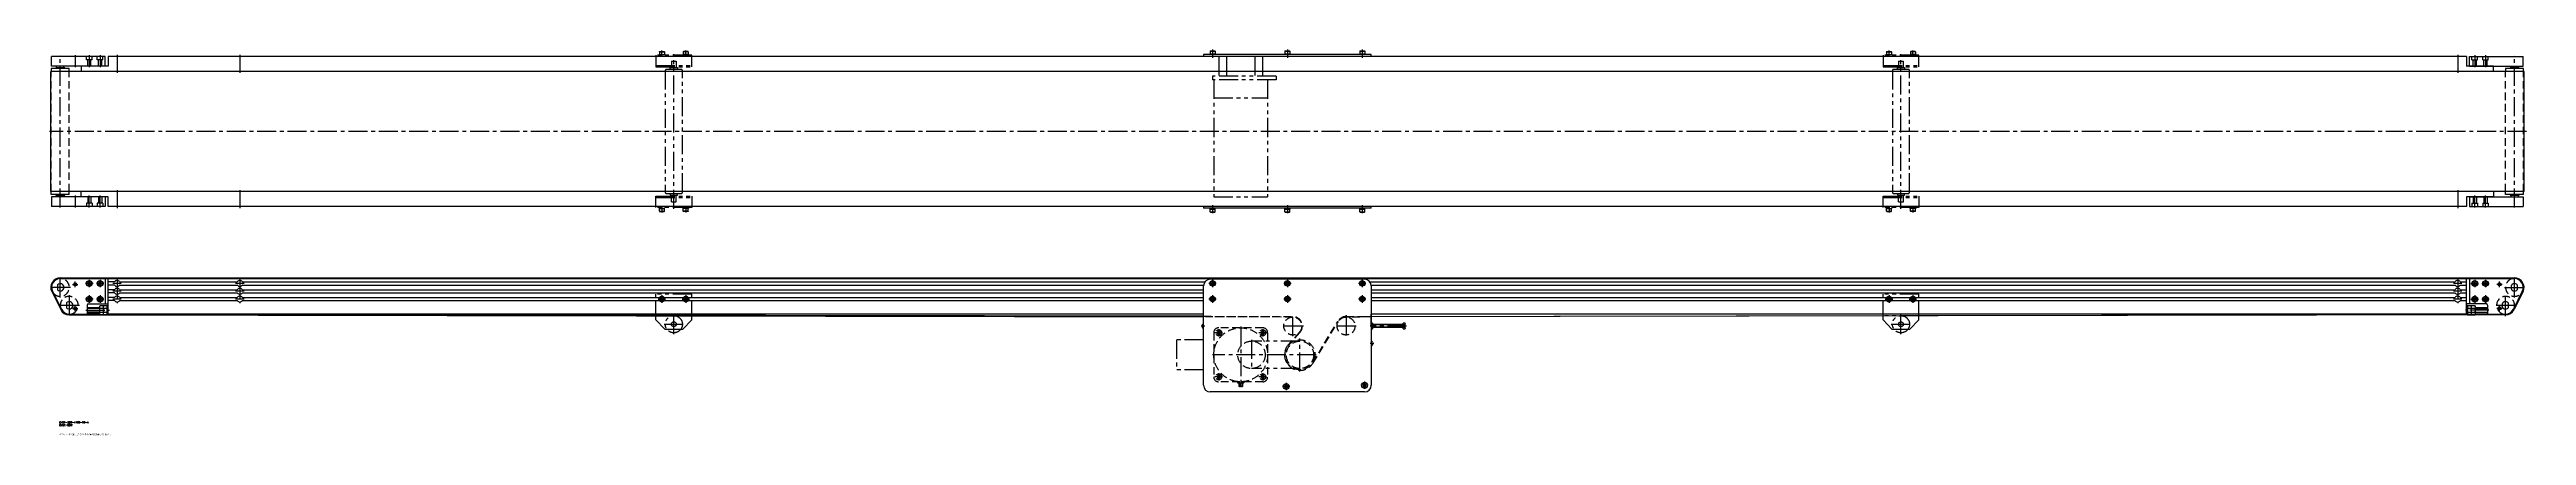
# Model space of a CAD drawing. Extents: x -18 to 4120, y -247 to 396.
import ezdxf

# ---------------------------------------------------------------- set-up
doc = ezdxf.new("R2010")
doc.units = 0
for name, pattern in [('CENTER', [50.8, 31.75, -6.35, 6.35, -6.35]), ('DASHED', [19.05, 12.7, -6.35]), ('PHANTOM', [63.5, 31.75, -6.35, 6.35, -6.35, 6.35, -6.35])]:
    doc.linetypes.add(name, pattern=pattern)
doc.layers.get('0').update_dxf_attribs({"linetype": 'CONTINUOUS'})
doc.layers.add('CENTER', color=1, linetype='CENTER')
doc.styles.get("Standard").update_dxf_attribs({"font": 'txt.shx', "height": 3, "bigfont": 'bigfont.shx'})

# ---------------------------------------------------------------- blocks, each defined once
blk = doc.blocks.new('*U2')
at = {"color": 7, "linetype": 'CONTINUOUS'}
blk.add_text('CVSX-200-4100-90-A', height=3, dxfattribs=at).set_placement((-1.6, -226.7))
blk = doc.blocks.new('*U3')
at = {"color": 7, "linetype": 'CONTINUOUS'}
blk.add_text('CVSX-90W', height=3, dxfattribs=at).set_placement((-1.6, -231.3))
blk = doc.blocks.new('*U4')
at = {"color": 7, "linetype": 'CONTINUOUS'}
blk.add_text('※ベルト種類によりベルト厚みは異なります。', height=3, dxfattribs=at).set_placement((-1.8, -246.9))

msp = doc.modelspace()

# ---------------------------------------------------------------- linework, layer by layer
at = {"color": 7, "linetype": 'CONTINUOUS'}
for p, q in [((-14.5, 369), (-14.5, 385)), ((75, 385), (-14.5, 385)), ((75, 369), (75, 385)), ((80, 385), (80, 369)), ((4020, 385), (80, 385)), ((1910, 388.2), (1910, 385)), ((2190, 388.2), (1910, 388.2)), ((1920.4, 389.5), (1929.6, 389.5)), ((1920.4, 388.2), (1920.4, 389.5)), ((1920.8, 394), (1921.3, 394.5)), ((1920.8, 394), (1929.3, 394)), ((1920.8, 394), (1920.8, 389.5)), ((1920.8, 389.5), (1929.3, 389.5)), ((1921.3, 394.5), (1928.8, 394.5)), ((1925, 389.5), (1924.7, 388.2)), ((1925.3, 389.5), (1925, 388.2)), ((1928.8, 394.5), (1929.3, 394)), ((1929.3, 394), (1929.3, 389.5)), ((1929.6, 389.5), (1929.6, 388.2)), ((2045.4, 389.5), (2054.6, 389.5)), ((2045.4, 388.2), (2045.4, 389.5)), ((2045.7, 394), (2046.2, 394.5)), ((2045.7, 394), (2054.2, 394)), ((2045.7, 394), (2045.7, 389.5)), ((2045.7, 389.5), (2054.2, 389.5)), ((2046.2, 394.5), (2053.7, 394.5)), ((2050, 389.5), (2049.7, 388.2)), ((2050.3, 389.5), (2050, 388.2)), ((2053.7, 394.5), (2054.2, 394)), ((2054.2, 394), (2054.2, 389.5)), ((2054.6, 389.5), (2054.6, 388.2)), ((2170.4, 389.5), (2179.6, 389.5)), ((2170.4, 388.2), (2170.4, 389.5)), ((2170.8, 394), (2171.3, 394.5)), ((2170.8, 394), (2179.3, 394)), ((2170.8, 394), (2170.8, 389.5)), ((2170.8, 389.5), (2179.3, 389.5)), ((2171.3, 394.5), (2178.8, 394.5)), ((2175, 389.5), (2174.7, 388.2)), ((2175.3, 389.5), (2175, 388.2)), ((2178.8, 394.5), (2179.3, 394)), ((2179.3, 394), (2179.3, 389.5)), ((2179.6, 389.5), (2179.6, 388.2)), ((2190, 385), (2190, 388.2)), ((4020, 385), (4020, 369)), ((4025, 369), (4025, 385)), ((4025, 385), (4114.5, 385)), ((4114.5, 369), (4114.5, 385)), ((-15.9, 160), (-15.9, 360)), ((4115.9, 360), (-15.9, 360)), ((-15, 365), (-15, 360)), ((15, 365), (-15, 365)), ((80, 369), (-14.5, 369)), ((-7.5, 366), (-7.5, 365)), ((7.5, 366), (-7.5, 366)), ((-6, 366.1), (-6, 369)), ((-5.4, 366.1), (-6, 366.1)), ((-6, 366.1), (6, 366.1)), ((-5.4, 366), (-5.4, 366.1)), ((5.4, 366), (5.4, 366.1)), ((5.4, 366.1), (6, 366.1)), ((6, 366.1), (6, 369)), ((7.5, 365), (7.5, 366)), ((15, 360), (15, 365)), ((35, 369), (35, 360)), ((4065, 369), (4020, 369)), ((4025, 369), (4114.5, 369)), ((4065, 360), (4065, 369)), ((4085, 365), (4085, 360)), ((4115, 365), (4085, 365)), ((4092.5, 366), (4092.5, 365)), ((4107.5, 366), (4092.5, 366)), ((4094, 366.1), (4094, 369)), ((4094.6, 366.1), (4094, 366.1)), ((4094, 366.1), (4106, 366.1)), ((4094.6, 366), (4094.6, 366.1)), ((4105.4, 366), (4105.4, 366.1)), ((4105.4, 366.1), (4106, 366.1)), ((4106, 366.1), (4106, 369)), ((4107.5, 365), (4107.5, 366)), ((4115, 360), (4115, 365)), ((4115.9, 160), (4115.9, 360)), ((4115.9, 160), (-15.9, 160)), ((-15, 155), (-15, 160)), ((15, 155), (-15, 155)), ((80, 151), (-14.5, 151)), ((-14.5, 151), (-14.5, 135)), ((75, 135), (-14.5, 135)), ((-7.5, 155), (-7.5, 154)), ((-7.5, 154), (7.5, 154)), ((-5.4, 153.8), (-6, 153.8)), ((-6, 153.8), (-6, 151)), ((6, 153.8), (-6, 153.8)), ((-5.4, 154), (-5.4, 153.8)), ((5.4, 154), (5.4, 153.8)), ((5.4, 153.8), (6, 153.8)), ((6, 153.8), (6, 151)), ((7.5, 154), (7.5, 155)), ((15, 155), (15, 160)), ((35, 151), (35, 160)), ((75, 151), (75, 135)), ((80, 135), (80, 151)), ((4020, 135), (80, 135)), ((1910, 135), (1910, 131.8)), ((2190, 131.8), (1910, 131.8)), ((1920.4, 131.8), (1920.4, 130.5)), ((1920.4, 130.5), (1929.6, 130.5)), ((1920.8, 130.5), (1929.3, 130.5)), ((1920.8, 126), (1920.8, 130.5)), ((1920.8, 126), (1929.3, 126)), ((1920.8, 126), (1921.3, 125.5)), ((1921.3, 125.5), (1928.8, 125.5)), ((1925, 130.5), (1924.7, 131.8)), ((1925.3, 130.5), (1925, 131.8)), ((1928.8, 125.5), (1929.3, 126)), ((1929.3, 126), (1929.3, 130.5)), ((1929.6, 130.5), (1929.6, 131.8)), ((2045.4, 131.8), (2045.4, 130.5)), ((2045.4, 130.5), (2054.6, 130.5)), ((2045.7, 130.5), (2054.2, 130.5)), ((2045.7, 126), (2045.7, 130.5)), ((2045.7, 126), (2054.2, 126)), ((2045.7, 126), (2046.2, 125.5)), ((2046.2, 125.5), (2053.7, 125.5)), ((2050, 130.5), (2049.7, 131.8)), ((2050.3, 130.5), (2050, 131.8)), ((2053.7, 125.5), (2054.2, 126)), ((2054.2, 126), (2054.2, 130.5)), ((2054.6, 130.5), (2054.6, 131.8)), ((2170.4, 131.8), (2170.4, 130.5)), ((2170.4, 130.5), (2179.6, 130.5)), ((2170.8, 130.5), (2179.3, 130.5)), ((2170.8, 126), (2170.8, 130.5)), ((2170.8, 126), (2179.3, 126)), ((2170.8, 126), (2171.3, 125.5)), ((2171.3, 125.5), (2178.8, 125.5)), ((2175, 130.5), (2174.7, 131.8)), ((2175.3, 130.5), (2175, 131.8)), ((2178.8, 125.5), (2179.3, 126)), ((2179.3, 126), (2179.3, 130.5)), ((2179.6, 130.5), (2179.6, 131.8)), ((2190, 131.8), (2190, 135)), ((4065, 151), (4020, 151)), ((4020, 151), (4020, 135)), ((4025, 151), (4114.5, 151)), ((4025, 151), (4025, 135)), ((4025, 135), (4114.5, 135)), ((4065, 160), (4065, 151)), ((4085, 155), (4085, 160)), ((4115, 155), (4085, 155)), ((4092.5, 155), (4092.5, 154)), ((4092.5, 154), (4107.5, 154)), ((4094.6, 153.8), (4094, 153.8)), ((4094, 153.8), (4094, 151)), ((4106, 153.8), (4094, 153.8)), ((4094.6, 154), (4094.6, 153.8)), ((4105.4, 154), (4105.4, 153.8)), ((4105.4, 153.8), (4106, 153.8)), ((4106, 153.8), (4106, 151)), ((4107.5, 154), (4107.5, 155)), ((4114.5, 151), (4114.5, 135)), ((4115, 155), (4115, 160)), ((-4.6, 4), (-4.6, -4)), ((0, 15.9), (4100, 15.9)), ((0, 15), (4100, 15)), ((4100, 14.5), (0, 14.5)), ((48.5, 8.8), (46.5, 7.7)), ((46.5, 7.7), (46.5, 5.3)), ((46.5, 5.3), (48.5, 4.2)), ((50.5, 7.7), (48.5, 8.8)), ((48.5, 4.2), (50.5, 5.3)), ((50.5, 5.3), (50.5, 7.7)), ((66.5, 8.8), (64.5, 7.7)), ((64.5, 7.7), (64.5, 5.3)), ((64.5, 5.3), (66.5, 4.2)), ((68.5, 7.7), (66.5, 8.8)), ((66.5, 4.2), (68.5, 5.3)), ((68.5, 5.3), (68.5, 7.7)), ((75, 14.5), (75, -27.5)), ((80, -44.5), (80, 14.5)), ((90.8, 9.1), (80, 9.1)), ((90.7, 3.9), (80, 3.9)), ((99.2, 9.1), (295.8, 9.1)), ((99.3, 3.9), (295.7, 3.9)), ((304.2, 9.1), (1912.3, 9.1)), ((304.3, 3.9), (1910.1, 3.9)), ((1910, -163.3), (1910, 2.3)), ((2178.8, 13.5), (1921.2, 13.5)), ((1925, 8.8), (1923, 7.7)), ((1923, 7.7), (1923, 5.3)), ((1923, 5.3), (1925, 4.2)), ((1925, 11.1), (1925, 10.8)), ((1927, 7.7), (1925, 8.8)), ((1925, 4.2), (1927, 5.3)), ((1925.3, 11.1), (1925.3, 10.7)), ((1927, 5.3), (1927, 7.7)), ((2050, 8.8), (2048, 7.7)), ((2048, 7.7), (2048, 5.3)), ((2048, 5.3), (2050, 4.2)), ((2050, 11.1), (2050, 10.8)), ((2052, 7.7), (2050, 8.8)), ((2050, 4.2), (2052, 5.3)), ((2050.3, 11.1), (2050.3, 10.7)), ((2052, 5.3), (2052, 7.7)), ((2175, 8.8), (2173, 7.7)), ((2173, 7.7), (2173, 5.3)), ((2173, 5.3), (2175, 4.2)), ((2175, 11.1), (2175, 10.8)), ((2177, 7.7), (2175, 8.8)), ((2175, 4.2), (2177, 5.3)), ((2175.3, 11.1), (2175.3, 10.7)), ((2177, 5.3), (2177, 7.7)), ((2187.7, 9.1), (2190, 9.1)), ((2187.7, 9.1), (4000.8, 9.1)), ((2189.9, 3.9), (2190, 3.9)), ((2189.9, 3.9), (4000.7, 3.9)), ((2190, 2.3), (2190, -163.3)), ((4009.2, 9.1), (4020, 9.1)), ((4009.3, 3.9), (4020, 3.9)), ((4020, -46), (4020, 14.5)), ((4025, 14.5), (4025, -27.5)), ((4031.5, 7.7), (4033.5, 8.8)), ((4031.5, 5.3), (4031.5, 7.7)), ((4033.5, 4.2), (4031.5, 5.3)), ((4033.5, 8.8), (4035.5, 7.7)), ((4035.5, 5.3), (4033.5, 4.2)), ((4035.5, 7.7), (4035.5, 5.3)), ((4049.5, 7.7), (4051.5, 8.8)), ((4049.5, 5.3), (4049.5, 7.7)), ((4051.5, 4.2), (4049.5, 5.3)), ((4051.5, 8.8), (4053.5, 7.7)), ((4053.5, 5.3), (4051.5, 4.2)), ((4053.5, 7.7), (4053.5, 5.3)), ((4104.6, 4), (4104.6, -4)), ((-14.2, -7.1), (0.8, -37.1)), ((-13.4, -6.7), (1.6, -36.7)), ((-13, -6.5), (2, -36.5)), ((10.4, -26), (10.4, -34)), ((45, -29.5), (45, -44.5)), ((65.4, -34.3), (45, -34.3)), ((48.5, -17.2), (46.5, -18.3)), ((46.5, -18.3), (46.5, -20.7)), ((46.5, -20.7), (48.5, -21.8)), ((47.1, -27.5), (80, -27.5)), ((50.5, -18.3), (48.5, -17.2)), ((48.5, -21.8), (50.5, -20.7)), ((50.5, -20.7), (50.5, -18.3)), ((66.5, -17.2), (64.5, -18.3)), ((64.5, -18.3), (64.5, -20.7)), ((64.5, -20.7), (66.5, -21.8)), ((65.4, -31.8), (66, -30.8)), ((65.4, -31.8), (65.4, -44.8)), ((71.9, -30.8), (66, -30.8)), ((66, -34.5), (71.9, -34.5)), ((68.5, -18.3), (66.5, -17.2)), ((66.5, -21.8), (68.5, -20.7)), ((68.5, -20.7), (68.5, -18.3)), ((71.9, -30.8), (71.9, -45.8)), ((71.9, -31.8), (72.5, -30.8)), ((78.4, -30.8), (72.5, -30.8)), ((72.5, -34.5), (78.4, -34.5)), ((78.4, -30.6), (80, -30.6)), ((78.4, -46), (78.4, -30.6)), ((90.8, -3.9), (80, -3.9)), ((90.7, -9.1), (80, -9.1)), ((90.8, -16.9), (80, -16.9)), ((90.7, -22.1), (80, -22.1)), ((80, -46), (80, -30.6)), ((99.2, -3.9), (295.8, -3.9)), ((99.2, -16.9), (295.8, -16.9)), ((99.3, -9.1), (295.7, -9.1)), ((99.3, -22.1), (295.7, -22.1)), ((304.2, -3.9), (1910, -3.9)), ((304.2, -16.9), (1910, -16.9)), ((304.3, -9.1), (1910, -9.1)), ((304.3, -22.1), (1910, -22.1)), ((1925, -17.2), (1923, -18.3)), ((1923, -18.3), (1923, -20.7)), ((1923, -20.7), (1925, -21.8)), ((1925, -14.9), (1925, -15.2)), ((1927, -18.3), (1925, -17.2)), ((1925, -21.8), (1927, -20.7)), ((1925.3, -14.9), (1925.3, -15.3)), ((1927, -20.7), (1927, -18.3)), ((2050, -17.2), (2048, -18.3)), ((2048, -18.3), (2048, -20.7)), ((2048, -20.7), (2050, -21.8)), ((2050, -14.9), (2050, -15.2)), ((2052, -18.3), (2050, -17.2)), ((2050, -21.8), (2052, -20.7)), ((2050.3, -14.9), (2050.3, -15.3)), ((2052, -20.7), (2052, -18.3)), ((2175, -17.2), (2173, -18.3)), ((2173, -18.3), (2173, -20.7)), ((2173, -20.7), (2175, -21.8)), ((2175, -14.9), (2175, -15.2)), ((2177, -18.3), (2175, -17.2)), ((2175, -21.8), (2177, -20.7)), ((2175.3, -14.9), (2175.3, -15.3)), ((2177, -20.7), (2177, -18.3)), ((2190, -3.9), (4000.8, -3.9)), ((2190, -9.1), (4000.7, -9.1)), ((2190, -16.9), (4000.8, -16.9)), ((2190, -22.1), (4000.7, -22.1)), ((4009.2, -3.9), (4020, -3.9)), ((4009.2, -16.9), (4020, -16.9)), ((4009.3, -9.1), (4020, -9.1)), ((4009.3, -22.1), (4020, -22.1)), ((4052.9, -27.5), (4020, -27.5)), ((4021.6, -30.5), (4020, -30.5)), ((4021.6, -30.5), (4021.6, -46)), ((4027.5, -30.8), (4021.6, -30.8)), ((4021.6, -34.5), (4027.5, -34.5)), ((4028.1, -31.8), (4027.5, -30.8)), ((4028.1, -45.8), (4028.1, -30.8)), ((4034, -30.8), (4028.1, -30.8)), ((4028.1, -34.5), (4034, -34.5)), ((4031.5, -18.3), (4033.5, -17.2)), ((4031.5, -20.7), (4031.5, -18.3)), ((4033.5, -21.8), (4031.5, -20.7)), ((4033.5, -17.2), (4035.5, -18.3)), ((4035.5, -20.7), (4033.5, -21.8)), ((4034.6, -31.8), (4034, -30.8)), ((4034.6, -44.8), (4034.6, -31.8)), ((4055, -34.3), (4034.6, -34.3)), ((4035.5, -18.3), (4035.5, -20.7)), ((4049.5, -18.3), (4051.5, -17.2)), ((4049.5, -20.7), (4049.5, -18.3)), ((4051.5, -21.8), (4049.5, -20.7)), ((4051.5, -17.2), (4053.5, -18.3)), ((4053.5, -20.7), (4051.5, -21.8)), ((4053.5, -18.3), (4053.5, -20.7)), ((4055, -29.5), (4055, -44.5)), ((4089.6, -26), (4089.6, -34)), ((4113, -6.5), (4098, -36.5)), ((4114.2, -7.1), (4099.2, -37.1)), ((15, -44.5), (45, -44.5)), ((65.6, -45.1), (15, -45)), ((15, -45.9), (1910, -49.2)), ((45, -42.3), (65.4, -42.3)), ((65.4, -44.8), (66, -45.8)), ((71.9, -42.1), (66, -42.1)), ((66, -45.8), (71.9, -45.8)), ((71.9, -44.8), (72.5, -45.8)), ((72.1, -45.1), (71.9, -45.1)), ((78.4, -42.1), (72.5, -42.1)), ((72.5, -45.8), (78.4, -45.8)), ((78.4, -46), (80, -46)), ((1910, -44.5), (80, -44.5)), ((1910, -48.3), (80, -45.1)), ((1907.8, -62.5), (1907.8, -66.5)), ((4020, -44.5), (2190, -44.5)), ((2190, -64.5), (2190, -44.5)), ((2190, -48.5), (4020, -45.1)), ((4085, -45.9), (2190, -49.4)), ((2192.4, -59.9), (2190, -59.9)), ((2190, -62.2), (2192.4, -62.2)), ((2192.4, -66.8), (2190, -66.8)), ((2190, -69.1), (2192.4, -69.1)), ((2192.8, -60.5), (2192.4, -59.9)), ((2192.8, -68.5), (2192.4, -69.1)), ((2192.8, -68.5), (2192.8, -60.5)), ((2243.5, -62), (2192.8, -62)), ((2243.5, -67), (2192.8, -67)), ((2243.5, -69.1), (2243.5, -59.9)), ((2246.6, -59.9), (2243.5, -59.9)), ((2243.5, -62.2), (2246.6, -62.2)), ((2246.6, -66.8), (2243.5, -66.8)), ((2243.5, -69.1), (2246.6, -69.1)), ((2247, -60.5), (2246.6, -59.9)), ((2247, -68.5), (2246.6, -69.1)), ((2247, -68.5), (2247, -60.5)), ((4021.6, -46), (4020, -46)), ((4027.5, -42.1), (4021.6, -42.1)), ((4021.6, -45.8), (4027.5, -45.8)), ((4028.1, -44.8), (4027.5, -45.8)), ((4027.9, -45.1), (4028.1, -45.1)), ((4034, -42.1), (4028.1, -42.1)), ((4028.1, -45.8), (4034, -45.8)), ((4034.6, -44.8), (4034, -45.8)), ((4034.4, -45.1), (4085, -45)), ((4034.6, -42.3), (4055, -42.3)), ((4055, -44.5), (4085, -44.5)), ((2192.2, -91.7), (2192.2, -95.7)), ((2048, -162.4), (2045.5, -163.9)), ((2045.5, -163.9), (2045.5, -166.8)), ((2050.5, -163.9), (2048, -162.4)), ((2050.5, -166.8), (2050.5, -163.9)), ((2178.8, -160.4), (2176.3, -161.9)), ((2176.3, -161.9), (2176.3, -164.7)), ((2176.3, -164.7), (2178.8, -166.2)), ((2181.3, -161.9), (2178.8, -160.4)), ((2178.8, -166.2), (2181.3, -164.7)), ((2181.3, -164.7), (2181.3, -161.9)), ((2031, -174.5), (1921.2, -174.5)), ((2049.2, -174.5), (2031, -174.5)), ((2178.8, -174.5), (2041.2, -174.5)), ((2045.5, -166.8), (2048, -168.2)), ((2048, -168.2), (2050.5, -166.8))]:
    msp.add_line(p, q, dxfattribs=at)
at = {"color": 3, "linetype": 'DASHED'}
for p, q in [((43.8, 379.5), (43.8, 385)), ((53.2, 379.5), (43.8, 379.5)), ((45.8, 369), (45.8, 379.5)), ((51.2, 369), (51.2, 379.5)), ((53.2, 379.5), (53.2, 385)), ((61.8, 379.5), (61.8, 385)), ((71.2, 379.5), (61.8, 379.5)), ((63.8, 369), (63.8, 379.5)), ((69.2, 369), (69.2, 379.5)), ((71.2, 379.5), (71.2, 385)), ((4028.8, 379.5), (4028.8, 385)), ((4028.8, 379.5), (4038.2, 379.5)), ((4030.8, 369), (4030.8, 379.5)), ((4036.2, 369), (4036.2, 379.5)), ((4038.2, 379.5), (4038.2, 385)), ((4046.8, 379.5), (4046.8, 385)), ((4046.8, 379.5), (4056.2, 379.5)), ((4048.8, 369), (4048.8, 379.5)), ((4054.2, 369), (4054.2, 379.5)), ((4056.2, 379.5), (4056.2, 385)), ((-15, 160), (-15, 360)), ((15, 160), (15, 360)), ((4085, 160), (4085, 360)), ((4115, 160), (4115, 360)), ((53.2, 140.5), (43.8, 140.5)), ((43.8, 140.5), (43.8, 135)), ((45.8, 151), (45.8, 140.5)), ((51.2, 151), (51.2, 140.5)), ((53.2, 140.5), (53.2, 135)), ((71.2, 140.5), (61.8, 140.5)), ((61.8, 140.5), (61.8, 135)), ((63.8, 151), (63.8, 140.5)), ((69.2, 151), (69.2, 140.5)), ((71.2, 140.5), (71.2, 135)), ((4028.8, 140.5), (4028.8, 135)), ((4028.8, 140.5), (4038.2, 140.5)), ((4030.8, 151), (4030.8, 140.5)), ((4036.2, 151), (4036.2, 140.5)), ((4038.2, 140.5), (4038.2, 135)), ((4046.8, 140.5), (4056.2, 140.5)), ((4046.8, 140.5), (4046.8, 135)), ((4048.8, 151), (4048.8, 140.5)), ((4054.2, 151), (4054.2, 140.5)), ((4056.2, 140.5), (4056.2, 135)), ((65.6, -45.1), (71.9, -45.1)), ((72.1, -45.1), (80, -45.1)), ((1910, -48.3), (2059, -48.6)), ((2059, -49.5), (1910, -49.2)), ((1927, -75.7), (1927, -149.3)), ((2008.8, -67.5), (1935.2, -67.5)), ((2017, -75.7), (2017, -149.3)), ((2070.2, -74.5), (2051.7, -95.3)), ((2070.9, -75.1), (2052.3, -95.9)), ((2092.4, -125.5), (2134.4, -56.2)), ((2093.1, -125.9), (2135.2, -56.7)), ((2148, -48.6), (2190, -48.5)), ((2190, -49.4), (2148, -49.5)), ((4027.9, -45.1), (4020, -45.1)), ((4034.4, -45.1), (4028.1, -45.1)), ((2008.8, -157.5), (1935.2, -157.5)), ((1966.8, -157.5), (1966.8, -159)), ((1967.3, -159.5), (1976.8, -159.5)), ((1969, -159.5), (1969, -165.5)), ((1971, -159.5), (1971, -165.5)), ((1973, -165.5), (1973, -159.5)), ((1975, -159.5), (1975, -165.5)), ((1977.3, -157.5), (1977.3, -159))]:
    msp.add_line(p, q, dxfattribs=at)
at = {"color": 3, "linetype": 'PHANTOM'}
for p, q in [((995, 387), (995, 368)), ((1055, 387), (995, 387)), ((1000.4, 387), (1000.4, 388.3)), ((1000.4, 388.3), (1009.6, 388.3)), ((1000.8, 392.8), (1001.2, 393.3)), ((1000.8, 392.8), (1000.8, 388.3)), ((1000.8, 392.8), (1009.2, 392.8)), ((1001.2, 393.3), (1008.8, 393.3)), ((1005, 388.3), (1004.7, 387)), ((1005, 385), (1005, 395.3)), ((1005.3, 388.3), (1005, 387)), ((1008.8, 393.3), (1009.2, 392.8)), ((1009.2, 392.8), (1009.2, 388.3)), ((1009.6, 388.3), (1009.6, 387)), ((1021.1, 377.5), (1021.1, 366.5)), ((1021.1, 377.5), (1028.9, 377.5)), ((1025, 131), (1025, 389)), ((1028.9, 377.5), (1028.9, 366.5)), ((1040.4, 388.3), (1040.4, 387)), ((1049.6, 388.3), (1040.4, 388.3)), ((1041.2, 393.3), (1040.8, 392.8)), ((1040.8, 392.8), (1040.8, 388.3)), ((1049.2, 392.8), (1040.8, 392.8)), ((1048.8, 393.3), (1041.2, 393.3)), ((1045, 388.3), (1044.7, 387)), ((1045, 385), (1045, 395.3)), ((1045.3, 388.3), (1045, 387)), ((1049.2, 392.8), (1048.8, 393.3)), ((1049.2, 392.8), (1049.2, 388.3)), ((1049.6, 387), (1049.6, 388.3)), ((1055, 368), (1055, 387)), ((1935.5, 385), (1935.5, 352)), ((1948.5, 385), (1948.5, 352)), ((1995.5, 385), (1995.5, 352)), ((2008.5, 385), (2008.5, 352)), ((3045, 387), (3045, 368)), ((3105, 387), (3045, 387)), ((3050.4, 387), (3050.4, 388.3)), ((3050.4, 388.3), (3059.6, 388.3)), ((3050.8, 392.8), (3051.2, 393.3)), ((3050.8, 392.8), (3050.8, 388.3)), ((3050.8, 392.8), (3059.2, 392.8)), ((3051.2, 393.3), (3058.8, 393.3)), ((3055, 388.3), (3054.7, 387)), ((3055, 385), (3055, 395.3)), ((3055.3, 388.3), (3055, 387)), ((3058.8, 393.3), (3059.2, 392.8)), ((3059.2, 392.8), (3059.2, 388.3)), ((3059.6, 388.3), (3059.6, 387)), ((3071.1, 377.5), (3071.1, 366.5)), ((3071.1, 377.5), (3078.9, 377.5)), ((3075, 131), (3075, 389)), ((3078.9, 377.5), (3078.9, 366.5)), ((3090.4, 388.3), (3090.4, 387)), ((3099.6, 388.3), (3090.4, 388.3)), ((3091.2, 393.3), (3090.8, 392.8)), ((3090.8, 392.8), (3090.8, 388.3)), ((3099.2, 392.8), (3090.8, 392.8)), ((3098.8, 393.3), (3091.2, 393.3)), ((3095, 388.3), (3094.7, 387)), ((3095, 385), (3095, 395.3)), ((3095.3, 388.3), (3095, 387)), ((3099.2, 392.8), (3098.8, 393.3)), ((3099.2, 392.8), (3099.2, 388.3)), ((3099.6, 387), (3099.6, 388.3)), ((3105, 368), (3105, 387)), ((995, 370), (1055, 370)), ((995, 368), (1055, 368)), ((1010.7, 361.5), (1010.7, 158.5)), ((1037.3, 363.5), (1012.7, 363.5)), ((1019, 363.5), (1019, 366.5)), ((1019, 363.5), (1019, 366.5)), ((1019, 366.5), (1031, 366.5)), ((1031, 366.5), (1031, 363.5)), ((1031, 366.5), (1031, 363.5)), ((1039.3, 158.5), (1039.3, 361.5)), ((1925, 352), (1925, 346)), ((2031, 352), (1925, 352)), ((2031, 346), (1925, 346)), ((1927, 346), (1927, 151)), ((2017, 346), (2017, 151)), ((2031, 352), (2031, 346)), ((3045, 370), (3105, 370)), ((3045, 368), (3105, 368)), ((3060.7, 361.5), (3060.7, 158.5)), ((3087.3, 363.5), (3062.7, 363.5)), ((3069, 363.5), (3069, 366.5)), ((3069, 363.5), (3069, 366.5)), ((3069, 366.5), (3081, 366.5)), ((3081, 366.5), (3081, 363.5)), ((3081, 366.5), (3081, 363.5)), ((3089.3, 158.5), (3089.3, 361.5)), ((1927, 316), (2017, 316)), ((995, 152), (1055, 152)), ((995, 133), (995, 152)), ((995, 150), (1055, 150)), ((1055, 133), (995, 133)), ((1000.4, 133), (1000.4, 131.7)), ((1000.4, 131.7), (1009.6, 131.7)), ((1000.8, 127.2), (1000.8, 131.7)), ((1000.8, 127.2), (1001.2, 126.7)), ((1000.8, 127.2), (1009.2, 127.2)), ((1001.2, 126.7), (1008.8, 126.7)), ((1005, 131.7), (1004.7, 133)), ((1005, 135), (1005, 124.7)), ((1005.3, 131.7), (1005, 133)), ((1008.8, 126.7), (1009.2, 127.2)), ((1009.2, 127.2), (1009.2, 131.7)), ((1009.6, 131.7), (1009.6, 133)), ((1012.7, 156.5), (1037.3, 156.5)), ((1019, 156.5), (1019, 153.5)), ((1019, 153.5), (1031, 153.5)), ((1021, 142.5), (1021, 153.5)), ((1021, 142.5), (1029, 142.5)), ((1029, 142.5), (1029, 153.5)), ((1031, 153.5), (1031, 156.5)), ((1040.4, 131.7), (1040.4, 133)), ((1049.6, 131.7), (1040.4, 131.7)), ((1040.8, 127.2), (1040.8, 131.7)), ((1041.2, 126.7), (1040.8, 127.2)), ((1049.2, 127.2), (1040.8, 127.2)), ((1048.8, 126.7), (1041.2, 126.7)), ((1045, 131.7), (1044.7, 133)), ((1045, 135), (1045, 124.7)), ((1045.3, 131.7), (1045, 133)), ((1049.2, 127.2), (1048.8, 126.7)), ((1049.2, 127.2), (1049.2, 131.7)), ((1049.6, 133), (1049.6, 131.7)), ((1055, 152), (1055, 133)), ((1927, 151), (2017, 151)), ((3045, 152), (3105, 152)), ((3045, 133), (3045, 152)), ((3045, 150), (3105, 150)), ((3105, 133), (3045, 133)), ((3050.4, 133), (3050.4, 131.7)), ((3050.4, 131.7), (3059.6, 131.7)), ((3050.8, 127.2), (3050.8, 131.7)), ((3050.8, 127.2), (3051.2, 126.7)), ((3050.8, 127.2), (3059.2, 127.2)), ((3051.2, 126.7), (3058.8, 126.7)), ((3055, 131.7), (3054.7, 133)), ((3055, 135), (3055, 124.7)), ((3055.3, 131.7), (3055, 133)), ((3058.8, 126.7), (3059.2, 127.2)), ((3059.2, 127.2), (3059.2, 131.7)), ((3059.6, 131.7), (3059.6, 133)), ((3062.7, 156.5), (3087.3, 156.5)), ((3069, 156.5), (3069, 153.5)), ((3069, 153.5), (3081, 153.5)), ((3071, 142.5), (3071, 153.5)), ((3071, 142.5), (3079, 142.5)), ((3079, 142.5), (3079, 153.5)), ((3081, 153.5), (3081, 156.5)), ((3090.4, 131.7), (3090.4, 133)), ((3099.6, 131.7), (3090.4, 131.7)), ((3090.8, 127.2), (3090.8, 131.7)), ((3091.2, 126.7), (3090.8, 127.2)), ((3099.2, 127.2), (3090.8, 127.2)), ((3098.8, 126.7), (3091.2, 126.7)), ((3095, 131.7), (3094.7, 133)), ((3095, 135), (3095, 124.7)), ((3095.3, 131.7), (3095, 133)), ((3099.2, 127.2), (3098.8, 126.7)), ((3099.2, 127.2), (3099.2, 131.7)), ((3099.6, 133), (3099.6, 131.7)), ((3105, 152), (3105, 133)), ((1055, -11.5), (995, -11.5)), ((995, -54.3), (995, -11.5)), ((998.8, -19.5), (1011.2, -19.5)), ((1005, -17.2), (1003, -18.3)), ((1003, -18.3), (1003, -20.7)), ((1003, -20.7), (1005, -21.8)), ((1005, -13.2), (1005, -25.7)), ((1007, -18.3), (1005, -17.2)), ((1005, -21.8), (1007, -20.7)), ((1005.3, -15.3), (1005.3, -14.9)), ((1007, -20.7), (1007, -18.3)), ((1038.8, -19.5), (1051.2, -19.5)), ((1045, -17.2), (1043, -18.3)), ((1043, -18.3), (1043, -20.7)), ((1043, -20.7), (1045, -21.8)), ((1045, -13.2), (1045, -25.7)), ((1047, -18.3), (1045, -17.2)), ((1045, -21.8), (1047, -20.7)), ((1045.3, -15.3), (1045.3, -14.9)), ((1047, -20.7), (1047, -18.3)), ((1055, -54.3), (1055, -11.5)), ((3105, -11.5), (3045, -11.5)), ((3045, -54.3), (3045, -11.5)), ((3048.8, -19.5), (3061.2, -19.5)), ((3055, -17.2), (3053, -18.3)), ((3053, -18.3), (3053, -20.7)), ((3053, -20.7), (3055, -21.8)), ((3055, -13.2), (3055, -25.7)), ((3057, -18.3), (3055, -17.2)), ((3055, -21.8), (3057, -20.7)), ((3055.3, -15.3), (3055.3, -14.9)), ((3057, -20.7), (3057, -18.3)), ((3088.8, -19.5), (3101.2, -19.5)), ((3095, -17.2), (3093, -18.3)), ((3093, -18.3), (3093, -20.7)), ((3093, -20.7), (3095, -21.8)), ((3095, -13.2), (3095, -25.7)), ((3097, -18.3), (3095, -17.2)), ((3095, -21.8), (3097, -20.7)), ((3095.3, -15.3), (3095.3, -14.9)), ((3097, -20.7), (3097, -18.3)), ((3105, -54.3), (3105, -11.5)), ((1055, -47.5), (995, -47.5)), ((1010, -70), (995, -54.3)), ((1008.7, -61.5), (1041.3, -61.5)), ((1010, -70), (1040, -70)), ((1025, -77.8), (1025, -44.1)), ((1040, -70), (1055, -54.3)), ((3105, -47.5), (3045, -47.5)), ((3060, -70), (3045, -54.3)), ((3058.7, -61.5), (3091.3, -61.5)), ((3060, -70), (3090, -70)), ((3075, -77.8), (3075, -44.1)), ((3090, -70), (3105, -54.3)), ((1910, -87.5), (1865, -87.5)), ((1865, -87.5), (1865, -137.5)), ((2071, -89.6), (1989.9, -89.6)), ((1910, -137.5), (1865, -137.5)), ((2071, -135.4), (1990, -135.4))]:
    msp.add_line(p, q, dxfattribs=at)
at = {"color": 3, "linetype": 'CONTINUOUS'}
for p, q in [((65.4, -35), (45, -35)), ((4034.6, -35), (4055, -35)), ((65.4, -41.6), (45, -41.6)), ((2243.5, -62.4), (2192.8, -62.4)), ((2243.5, -66.6), (2192.8, -66.6)), ((4034.6, -41.6), (4055, -41.6))]:
    msp.add_line(p, q, dxfattribs=at)
at = {"color": 3, "linetype": 'DASHED'}
for points in [[(1934.5, -78.5), (1937.3, -77.8), (1938, -75), (1936, -72.9), (1933.2, -73.7), (1932.4, -76.5)], [(2006, -75), (2006.7, -77.8), (2009.5, -78.5), (2011.6, -76.5), (2010.8, -73.7), (2008, -72.9)], [(1938, -150), (1937.3, -147.2), (1934.5, -146.5), (1932.4, -148.5), (1933.2, -151.3), (1936, -152.1)], [(2009.5, -146.5), (2006.7, -147.2), (2006, -150), (2008, -152.1), (2010.8, -151.3), (2011.6, -148.5)]]:
    msp.add_lwpolyline(points, close=True, dxfattribs=at)
at = {"color": 3, "linetype": 'CONTINUOUS'}
for centre in [(25, 5), (4075, 5), (25, -35), (4075, -35)]:
    msp.add_circle(centre, 2.5, dxfattribs=at)
at = {"color": 7, "linetype": 'CONTINUOUS'}
for centre, radius in [((25, 5), 2.07), ((48.5, 6.5), 4.75), ((48.5, 6.5), 4.25), ((66.5, 6.5), 4.75), ((66.5, 6.5), 4.25), ((1925, 6.5), 4.6), ((1925, 6.5), 4.25), ((1925, 6.5), 3.75), ((2050, 6.5), 4.6), ((2050, 6.5), 4.25), ((2050, 6.5), 3.75), ((2175, 6.5), 4.6), ((2175, 6.5), 4.25), ((2175, 6.5), 3.75), ((4033.5, 6.5), 4.75), ((4033.5, 6.5), 4.25), ((4051.5, 6.5), 4.75), ((4051.5, 6.5), 4.25), ((4075, 5), 2.07), ((25, -35), 2.07), ((48.5, -19.5), 4.75), ((48.5, -19.5), 4.25), ((66.5, -19.5), 4.75), ((66.5, -19.5), 4.25), ((1925, -19.5), 4.6), ((1925, -19.5), 4.25), ((1925, -19.5), 3.75), ((2050, -19.5), 4.6), ((2050, -19.5), 4.25), ((2050, -19.5), 3.75), ((2175, -19.5), 4.6), ((2175, -19.5), 4.25), ((2175, -19.5), 3.75), ((4033.5, -19.5), 4.75), ((4033.5, -19.5), 4.25), ((4051.5, -19.5), 4.75), ((4051.5, -19.5), 4.25), ((4075, -35), 2.07), ((2048, -165.3), 5), ((2178.8, -163.3), 5)]:
    msp.add_circle(centre, radius, dxfattribs=at)
at = {"color": 3, "linetype": 'PHANTOM'}
for centre, radius in [((1005, -19.5), 4.6), ((1005, -19.5), 4.25), ((1005, -19.5), 3.75), ((1045, -19.5), 4.6), ((1045, -19.5), 4.25), ((1045, -19.5), 3.75), ((3055, -19.5), 4.6), ((3055, -19.5), 4.25), ((3055, -19.5), 3.75), ((3095, -19.5), 4.6), ((3095, -19.5), 4.25), ((3095, -19.5), 3.75), ((1025, -61.5), 14.3), ((1025, -61.5), 4), ((3075, -61.5), 14.3), ((3075, -61.5), 4)]:
    msp.add_circle(centre, radius, dxfattribs=at)
at = {"color": 3, "linetype": 'DASHED'}
for centre, radius in [((1972, -112.5), 45), ((1935.2, -75.7), 5), ((2008.8, -75.7), 5), ((2059, -64.5), 15), ((2148, -64.5), 15), ((1990, -112.5), 22.9), ((2071, -112.5), 25), ((2071, -112.5), 22.9), ((1935.2, -149.3), 5), ((2008.8, -149.3), 5)]:
    msp.add_circle(centre, radius, dxfattribs=at)
at = {"color": 3, "linetype": 'PHANTOM'}
for centre, start, end in [((1012.7, 361.5), 90, 180), ((1012.7, 361.5), 90, 180), ((1037.3, 361.5), 0, 90), ((1037.3, 361.5), 0, 90), ((3062.7, 361.5), 90, 180), ((3062.7, 361.5), 90, 180), ((3087.3, 361.5), 0, 90), ((3087.3, 361.5), 0, 90), ((1012.7, 158.5), 180, 270), ((1037.3, 158.5), 270, 0), ((3062.7, 158.5), 180, 270), ((3087.3, 158.5), 270, 0)]:
    msp.add_arc(centre, 2, start, end, dxfattribs=at)
at = {"color": 7, "linetype": 'CONTINUOUS'}
for centre, radius, start, end in [((0, 0), 15.9, 89.9976, 206.5651), ((0, 0), 15, 75.1649, 206.5651), ((0, 0), 14.5, 90, 206.5651), ((0, 0), 6.1, 221.0534, 138.9466), ((95, 6.5), 5, 210.8741, 329.1259), ((95, 6.5), 5, 31.7926, 148.2074), ((300, 6.5), 5, 210.8741, 329.1259), ((300, 6.5), 5, 31.7926, 148.2074), ((1921.2, 2.3), 11.2, 90, 180), ((2178.8, 2.3), 11.2, 0, 90), ((4005, 6.5), 5, 210.8741, 329.1259), ((4005, 6.5), 5, 31.7926, 148.2074), ((4100, 0), 6.1, 41.0534, 318.9466), ((4100, 0), 15, 318.5998, 104.8351), ((4100, 0), 15.9, 333.4349, 90), ((4100, 0), 14.5, 333.4349, 90), ((0, 0), 15, 206.5651, 221.4002), ((15, -30), 15, 191.7299, 206.5651), ((15, -30), 15.9, 206.5651, 269.8991), ((15, -30), 15, 206.5651, 270), ((15, -30), 14.5, 206.5651, 270), ((15, -30), 6.1, 221.0534, 138.9466), ((47, -29.5), 2, 90, 180), ((68.7, -32.7), 3.32, 154.3842, 214.3842), ((77.8, -38.3), 12.4, 162.412, 197.588), ((75.2, -32.7), 3.32, 154.3842, 214.3842), ((84.3, -38.3), 12.4, 162.412, 197.588), ((95, -6.5), 5, 210.8741, 329.1259), ((95, -19.5), 5, 210.8741, 329.1259), ((95, -6.5), 5, 31.7926, 148.2074), ((95, -19.5), 5, 31.7926, 148.2074), ((300, -6.5), 5, 210.8741, 329.1259), ((300, -19.5), 5, 210.8741, 329.1259), ((300, -6.5), 5, 31.7926, 148.2074), ((300, -19.5), 5, 31.7926, 148.2074), ((4005, -6.5), 5, 210.8741, 329.1259), ((4005, -19.5), 5, 210.8741, 329.1259), ((4005, -6.5), 5, 31.7926, 148.2074), ((4005, -19.5), 5, 31.7926, 148.2074), ((4024.8, -32.7), 3.32, 325.6158, 25.6158), ((4015.7, -38.3), 12.4, 342.412, 17.588), ((4031.3, -32.7), 3.32, 325.6158, 25.6158), ((4022.2, -38.3), 12.4, 342.412, 17.588), ((4053, -29.5), 2, 0, 90), ((4085, -30), 6.1, 41.0534, 318.9466), ((4085, -30), 15, 255.1649, 348.2701), ((4085, -30), 14.5, 270, 333.4349), ((4085, -30), 15.9, 270.1065, 333.4349), ((15, -30), 15, 270, 284.8351), ((68.7, -43.9), 3.32, 145.6158, 205.6158), ((75.2, -43.9), 3.32, 145.6158, 205.6158), ((1909.9, -62.8), 2.12, 87.2573, 171.3215), ((1909.9, -66.2), 2.12, 188.6785, 272.7427), ((2190.8, -61), 2.04, 325.6158, 25.6158), ((2185.2, -64.5), 7.64, 342.412, 17.588), ((2190.8, -68), 2.04, 334.3842, 34.3842), ((2245, -61), 2.04, 325.6158, 25.6158), ((2239.4, -64.5), 7.64, 342.412, 17.588), ((2245, -68), 2.04, 334.3842, 34.3842), ((4024.8, -43.9), 3.32, 334.3842, 34.3842), ((4031.3, -43.9), 3.32, 334.3842, 34.3842), ((2190.1, -92), 2.12, 8.6785, 92.7427), ((2190.1, -95.3), 2.12, 267.2573, 351.3215), ((1921.2, -163.3), 11.2, 180, 270), ((2178.8, -163.3), 11.2, 270, 0)]:
    msp.add_arc(centre, radius, start, end, dxfattribs=at)
at = {"color": 3, "linetype": 'DASHED'}
for centre, radius, start, end in [((0, 0), 15, 221.4002, 75.1649), ((4100, 0), 15, 104.8351, 318.5998), ((15, -30), 15, 284.8351, 191.7299), ((4085, -30), 15, 348.2701, 255.1649), ((1935.2, -75.7), 8.23, 90, 180), ((2008.8, -75.7), 8.23, 0, 90), ((2059, -64.5), 15.9, 318.2809, 89.8991), ((2148, -64.5), 15.9, 90.1065, 148.7308), ((2071, -112.5), 25.9, 138.2809, 328.7308), ((1935.2, -149.3), 8.23, 180, 270), ((1967.3, -159), 0.5, 180, 270), ((1976.8, -159), 0.5, 270, 0), ((2008.8, -149.3), 8.23, 270, 0)]:
    msp.add_arc(centre, radius, start, end, dxfattribs=at)
at = {"color": 3, "linetype": 'CONTINUOUS'}
for centre, start, end in [((1969.5, -166.4), 60, 120), ((1970.5, -164.6), 240, 300), ((1971.5, -166.4), 60, 120), ((1972.5, -164.6), 240, 300), ((1973.5, -166.4), 60, 120), ((1974.5, -164.6), 240, 300)]:
    msp.add_arc(centre, 1, start, end, dxfattribs=at)
at = {"layer": 'CENTER', "color": 1, "linetype": 'CENTER'}
for p, q in [((0, 133), (0, 387)), ((25, 387), (25, 367)), ((48.5, 387), (48.5, 367)), ((66.5, 387), (66.5, 367)), ((95, 388), (95, 358)), ((300, 388), (300, 358)), ((1925, 396.5), (1925, 383)), ((2050, 396.5), (2050, 383)), ((2175, 396.5), (2175, 383)), ((4005, 388), (4005, 358)), ((4033.5, 387), (4033.5, 367)), ((4051.5, 387), (4051.5, 367)), ((4100, 133), (4100, 387)), ((4119.9, 260), (-17.9, 260)), ((25, 153), (25, 133)), ((48.5, 133), (48.5, 153)), ((66.5, 133), (66.5, 153)), ((95, 162), (95, 132)), ((300, 162), (300, 132)), ((1925, 137), (1925, 123.5)), ((2050, 137), (2050, 123.5)), ((2175, 137), (2175, 123.5)), ((4005, 162), (4005, 132)), ((4033.5, 133), (4033.5, 153)), ((4051.5, 133), (4051.5, 153)), ((17, 0), (-17.9, 0)), ((0, -17), (0, 17.9)), ((20.5, 5), (29.5, 5)), ((25, 0.5), (25, 9.5)), ((54.8, 6.5), (42.2, 6.5)), ((48.5, 12.7), (48.5, 0.2)), ((72.8, 6.5), (60.3, 6.5)), ((66.5, 12.7), (66.5, 0.2)), ((102, 6.5), (88, 6.5)), ((95, 13.5), (95, -26.5)), ((95, 13.5), (95, -26.5)), ((307, 6.5), (293, 6.5)), ((300, 13.5), (300, -26.5)), ((1931.2, 6.5), (1918.7, 6.5)), ((1925, 12.7), (1925, 0.2)), ((2056.2, 6.5), (2043.8, 6.5)), ((2050, 12.7), (2050, 0.2)), ((2181.3, 6.5), (2168.8, 6.5)), ((2175, 12.7), (2175, 0.2)), ((4012, 6.5), (3998, 6.5)), ((4005, 13.5), (4005, -26.5)), ((4027.2, 6.5), (4039.7, 6.5)), ((4033.5, 12.7), (4033.5, 0.2)), ((4045.2, 6.5), (4057.8, 6.5)), ((4051.5, 12.7), (4051.5, 0.2)), ((4079.5, 5), (4070.5, 5)), ((4075, 0.5), (4075, 9.5)), ((4083, 0), (4117.9, 0)), ((4100, -17), (4100, 17.9)), ((32, -30), (-2, -30)), ((15, -13), (15, -47.9)), ((20.5, -35), (29.5, -35)), ((25, -39.5), (25, -30.5)), ((54.8, -19.5), (42.2, -19.5)), ((43, -38.3), (82, -38.3)), ((48.5, -13.2), (48.5, -25.7)), ((72.8, -19.5), (60.3, -19.5)), ((66.5, -13.2), (66.5, -25.7)), ((102, -6.5), (88, -6.5)), ((102, -19.5), (88, -19.5)), ((307, -6.5), (293, -6.5)), ((307, -19.5), (293, -19.5)), ((1931.2, -19.5), (1918.7, -19.5)), ((1925, -13.2), (1925, -25.7)), ((2056.2, -19.5), (2043.8, -19.5)), ((2050, -13.2), (2050, -25.7)), ((2181.3, -19.5), (2168.8, -19.5)), ((2175, -13.2), (2175, -25.7)), ((4012, -6.5), (3998, -6.5)), ((4012, -19.5), (3998, -19.5)), ((4057, -38.3), (4018, -38.3)), ((4027.2, -19.5), (4039.7, -19.5)), ((4033.5, -13.2), (4033.5, -25.7)), ((4045.2, -19.5), (4057.8, -19.5)), ((4051.5, -13.2), (4051.5, -25.7)), ((4102, -30), (4068, -30)), ((4079.5, -35), (4070.5, -35)), ((4075, -39.5), (4075, -30.5)), ((4085, -47.9), (4085, -13)), ((1912, -64.5), (1905.8, -64.5)), ((1941.5, -75.7), (1929, -75.7)), ((1935.2, -69.5), (1935.2, -82)), ((1972, -65.5), (1972, -166.5)), ((2015, -75.7), (2002.5, -75.7)), ((2008.8, -69.5), (2008.8, -82)), ((2076.9, -64.5), (2042, -64.5)), ((2059, -81.5), (2059, -46.6)), ((2165, -64.5), (2131, -64.5)), ((2148, -46.6), (2148, -81.5)), ((2249, -64.5), (2188, -64.5)), ((2098, -112.5), (1925, -112.5)), ((1990, -87.6), (1990, -137.4)), ((2071, -140.4), (2071, -85.5)), ((2194.2, -93.7), (2188, -93.7)), ((1941.5, -149.3), (1929, -149.3)), ((1935.2, -143), (1935.2, -155.5)), ((2015, -149.3), (2002.5, -149.3)), ((2008.8, -143), (2008.8, -155.5)), ((2054.3, -165.3), (2041.8, -165.3)), ((2048, -159.1), (2048, -171.6)), ((2185.1, -163.3), (2172.6, -163.3)), ((2178.8, -157), (2178.8, -169.5))]:
    msp.add_line(p, q, dxfattribs=at)

# ---------------------------------------------------------------- block references
at = {"color": 7, "linetype": 'CONTINUOUS'}
for name in ['*U4', '*U2', '*U3']:
    msp.add_blockref(name, (0, 0), dxfattribs=at)

doc.saveas('drawing.dxf')
